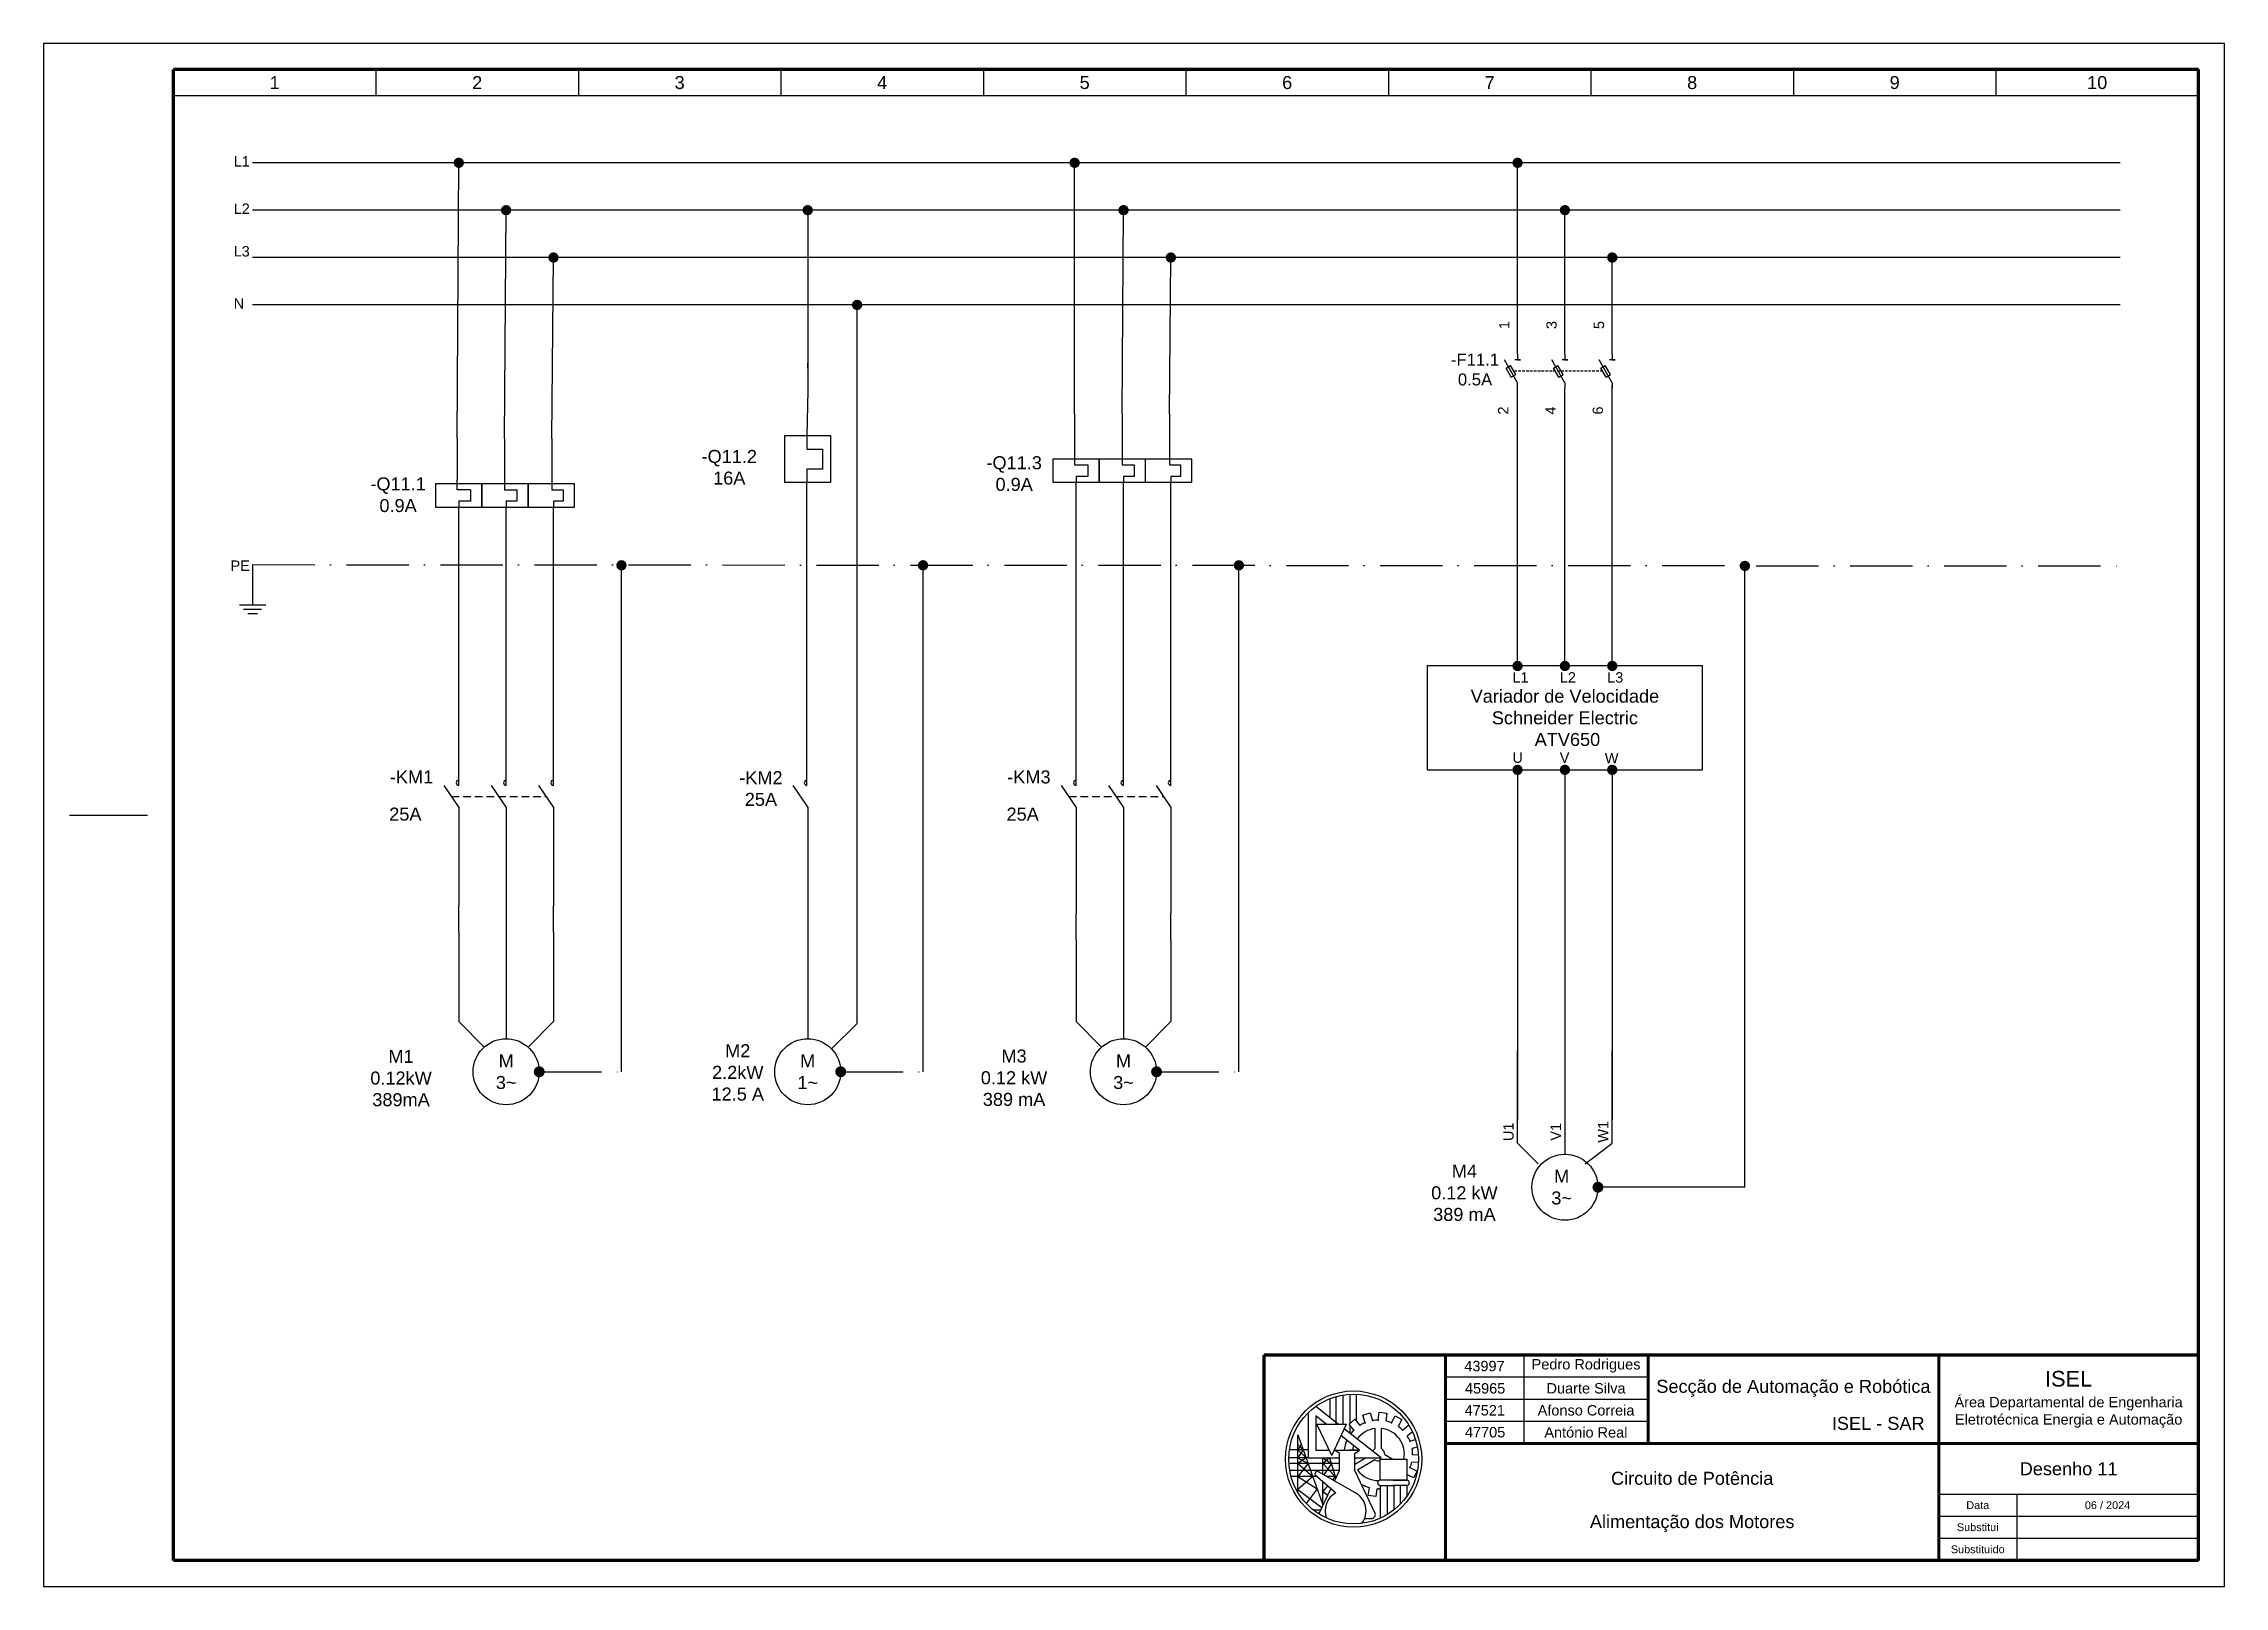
# Model space of a CAD drawing. Header units: millimetres. Extents: x 0 to 5575, y 0 to 297.
# Drawn here: x 4685 to 5105, y 0 to 297 of the extents above; entities that cross this region are included whole.
import ezdxf

# ---------------------------------------------------------------- set-up
doc = ezdxf.new("R2010")
doc.units = ezdxf.units.MM
for name, pattern in [('ACAD_ISO10W100', [18, 12, -3, 0, -3]), ('DASHED', [0.75, 0.5, -0.25]), ('JIS_02_2.0', [3, 2, -1])]:
    doc.linetypes.add(name, pattern=pattern)
for name, color, linetype in [('Bornes', 7, 'DASHED'), ('Equipamento', 7, 'Continuous'), ('LEGENDA', 7, 'Continuous'), ('PE', 7, 'ACAD_ISO10W100')]:
    doc.layers.add(name, color=color, linetype=linetype)
doc.styles.get("Standard").update_dxf_attribs({"font": 'arial.ttf'})
doc.styles.add('WD_IEC', font='ISOCP2.shx', dxfattribs={"width": 0.9, "height": 4})

msp = doc.modelspace()

# ---------------------------------------------------------------- texts
at = {"transparency": 33554687}
for s, width, heights, insert, char_height, attachment_point in [('1', 39, [3.74], (4729.5, 289.49), 2.5, 5), ('2', 39, [3.74], (4768.5, 289.49), 2.5, 5), ('3', 39, [3.74], (4807.5, 289.49), 2.5, 5), ('4', 39, [3.74], (4846.5, 289.49), 2.5, 5), ('5', 39, [3.74], (4885.5, 289.49), 2.5, 5), ('6', 39, [3.74], (4924.5, 289.49), 2.5, 5), ('7', 39, [3.74], (4963.5, 289.49), 2.5, 5), ('8', 39, [3.74], (5002.5, 289.49), 2.5, 5), ('9', 39, [3.74], (5041.5, 289.49), 2.5, 5), ('10', 39, [3.74], (5080.5, 289.49), 2.5, 5), ('\\pxi-3,l3,qc,t3;-F11.1\\P0.5A', 17, [0], (4960.68, 234.25), 2.3, 5), ('-Q11.2\\P16A', 11.8388, [0], (4817.05, 215.43), 2.5, 5), ('-Q11.3\\P0.9A', 11.8388, [0], (4871.92, 214.22), 2.5, 5), ('-Q11.1\\P0.9A', 11.8388, [0], (4753.27, 210.14), 2.5, 5), ('-KM1', 11.8388, [0], (4751.69, 157.07), 2.5, 1), ('-KM2\\P25A', 11.8388, [0], (4823.15, 153.58), 2.5, 5), ('-KM3', 11.8388, [2.55], (4870.59, 157.07), 2.5, 1), ('25A', 17.2763, [0], (4751.56, 149.92), 2.5, 1), ('25A', 17.2763, [0], (4870.45, 149.92), 2.5, 1), ('43997', 15, [0], (4962.5, 42.4), 2, 5), ('Pedro Rodrigues', 24, [0], (4982.06, 42.46), 2, 5), ('45965', 15, [0], (4962.62, 38.11), 2, 5), ('Duarte Silva', 24, [0], (4982.06, 38.12), 2, 5), ('47521', 15, [0], (4962.56, 33.88), 2, 5), ('Afonso Correia', 24, [0], (4982.06, 33.88), 2, 5), ('47705', 15, [0], (4962.62, 29.66), 2, 5), ('António Real', 24, [0], (4982.03, 29.63), 2, 5), ('\\pxqc;Data', 15, [0], (5057.5, 15.62), 1.5, 5), ('\\pxqc;06 / 2024', 35, [0], (5082.5, 15.62), 1.5, 5), ('\\pxqc;Substitui', 15, [0], (5057.5, 11.38), 1.5, 5), ('\\pxqc;Substituido', 15, [0], (5057.5, 7.12), 1.5, 5)]:
    msp.add_mtext_dynamic_manual_height_columns(s, width=width, gutter_width=12.5, heights=heights, dxfattribs=dict(at, insert=insert, char_height=char_height, attachment_point=attachment_point))
at = {"linetype": 'JIS_02_2.0', "transparency": 33554687}
for s, width, heights, insert, char_height, attachment_point in [('L1', 1.8376, [0], (4721.6, 275.34), 2, 1), ('L2', 1.8376, [0], (4721.6, 266.22), 2, 1), ('L3', 1.8376, [0], (4721.6, 258.02), 2, 1), ('N', 1.8376, [1.29], (4721.6, 247.98), 2, 1), ('PE', 1.8376, [0], (4720.99, 197.5), 2, 1), ('L1', 2, [0], (4967.88, 175.99), 2, 1), ('L2', 2, [0], (4977, 175.99), 2, 1), ('L3', 1.8376, [0], (4986.12, 175.99), 2, 1), ('U', 2, [0], (4967.88, 160.54), 2, 1), ('V', 1.8376, [0], (4977, 160.54), 2, 1), ('W', 1.8376, [0], (4985.68, 160.45), 2, 1), ('\\pxqc;M1\\P0.12kW\\P389mA', 34.3964, [0], (4736.64, 103.28), 2.5, 1), ('\\pxqc;M\\P3~', 9.0005, [0], (4774.08, 99.07), 2.5, 5), ('\\pxqc;M2\\P2.2kW\\P12.5 A', 34.3964, [0], (4801.49, 104.37), 2.5, 1), ('\\pxqc;M\\P1~', 9.0005, [0], (4832.16, 99.07), 2.5, 5), ('\\pxqc;M3\\P0.12 kW\\P389 mA', 34.3964, [0], (4854.7, 103.34), 2.5, 1), ('\\pxqc;M\\P3~', 9.0005, [0], (4892.98, 99.07), 2.5, 5), ('\\pxqc;M4\\P0.12 kW\\P389 mA', 34.3964, [0], (4941.44, 81.19), 2.5, 1), ('\\pxqc;M\\P3~', 9.0005, [0], (4977.36, 76.84), 2.5, 5)]:
    msp.add_mtext_dynamic_manual_height_columns(s, width=width, gutter_width=12.5, heights=heights, dxfattribs=dict(at, insert=insert, char_height=char_height, attachment_point=attachment_point))
at = {"transparency": 33554687, "char_height": 2, "attachment_point": 5, "rotation": 90}
for s, insert in [('\\pxqc;1', (4966.31, 242.82)), ('\\pxqc;3', (4975.43, 242.82)), ('\\pxqc;5', (4984.55, 242.82)), ('\\pxqc;2', (4966.1, 226.37)), ('\\pxqc;4', (4975.22, 226.37)), ('\\pxqc;6', (4984.34, 226.37)), ('\\pxqc;U1', (4967.12, 87.51)), ('\\pxqc;V1', (4976.24, 87.51)), ('\\pxqc;W1', (4985.36, 87.51))]:
    msp.add_mtext_dynamic_manual_height_columns(s, width=17, gutter_width=12.5, heights=[0], dxfattribs=dict(at, insert=insert))
at = {"lineweight": -3, "transparency": 33554687, "char_height": 2.5, "attachment_point": 5}
for s, width, insert in [('\\pxi-3,l3,qc,t3;Variador de Velocidade^JSchneider Electric\\P ATV650', 53, (4977.99, 167.19)), ('Circuito de Potência\\P\\PAlimentação dos Motores', 95, (5002.5, 16.25)), ('Desenho 11', 50, (5075, 22.62))]:
    msp.add_mtext_dynamic_manual_height_columns(s, width=width, gutter_width=12.5, heights=[0], dxfattribs=dict(at, insert=insert))
at = {"color": 7, "transparency": 33554687, "style": 'WD_IEC', "flags": 1}
msp.add_attdef('X1LINK', (4983.72, 76.84), '', height=0.272, dxfattribs=at)
at = {"layer": 'Bornes', "transparency": 33554687, "char_height": 2.5}
for s, width, insert, attachment_point in [('\\pxqc;Secção de Automação e Robótica', 56, (5022, 38.12), 5), ('\\pxqc;{\\H1.2x;ISEL\\P\\H0.66667x;Área Departamental de Engenharia Eletrotécnica Energia e Automação}', 50, (5075, 36), 5), ('\\pxqr;ISEL - SAR', 56, (5047.26, 30.09), 9)]:
    msp.add_mtext_dynamic_manual_height_columns(s, width=width, gutter_width=12.5, heights=[0], dxfattribs=dict(at, insert=insert, attachment_point=attachment_point))

# ---------------------------------------------------------------- hatches: boundary and pattern name
at = {"transparency": 33554687}
h = msp.add_hatch(color=256, dxfattribs=at)
edge = h.paths.add_edge_path()
edge.add_arc((4764.96, 274.06), 1, 0, 360)
h = msp.add_hatch(color=256, dxfattribs=at)
edge = h.paths.add_edge_path()
edge.add_arc((4883.57, 274.06), 1, 0, 360)
h = msp.add_hatch(color=256, dxfattribs=at)
edge = h.paths.add_edge_path()
edge.add_arc((4968.87, 274.06), 1, 0, 360)
h = msp.add_hatch(color=256, dxfattribs=at)
edge = h.paths.add_edge_path()
edge.add_arc((4774.08, 264.94), 1, 0, 360)
h = msp.add_hatch(color=256, dxfattribs=at)
edge = h.paths.add_edge_path()
edge.add_arc((4832.16, 264.94), 1, 0, 360)
h = msp.add_hatch(color=256, dxfattribs=at)
edge = h.paths.add_edge_path()
edge.add_arc((4892.98, 264.94), 1, 0, 360)
h = msp.add_hatch(color=256, dxfattribs=at)
edge = h.paths.add_edge_path()
edge.add_arc((4977.99, 264.94), 1, 0, 360)
h = msp.add_hatch(color=256, dxfattribs=at)
edge = h.paths.add_edge_path()
edge.add_arc((4783.2, 255.82), 1, 0, 360)
h = msp.add_hatch(color=256, dxfattribs=at)
edge = h.paths.add_edge_path()
edge.add_arc((4902.1, 255.82), 1, 0, 360)
h = msp.add_hatch(color=256, dxfattribs=at)
edge = h.paths.add_edge_path()
edge.add_arc((4987.11, 255.82), 1, 0, 360)
h = msp.add_hatch(color=256, dxfattribs=at)
edge = h.paths.add_edge_path()
edge.add_arc((4841.67, 246.7), 1, 0, 360)
h = msp.add_hatch(color=256, dxfattribs=at)
edge = h.paths.add_edge_path()
edge.add_arc((4796.29, 196.57), 1, 0, 360)
h = msp.add_hatch(color=256, dxfattribs=at)
edge = h.paths.add_edge_path()
edge.add_arc((4854.37, 196.57), 1, 0, 360)
h = msp.add_hatch(color=256, dxfattribs=at)
edge = h.paths.add_edge_path()
edge.add_arc((4915.2, 196.57), 1, 0, 360)
h = msp.add_hatch(color=256, dxfattribs=at)
edge = h.paths.add_edge_path()
edge.add_arc((5012.66, 196.45), 1, 0, 360)
h = msp.add_hatch(color=256, dxfattribs=at)
edge = h.paths.add_edge_path()
edge.add_arc((4968.87, 177.19), 1, 0, 360)
h = msp.add_hatch(color=256, dxfattribs=at)
edge = h.paths.add_edge_path()
edge.add_arc((4977.99, 177.19), 1, 0, 360)
h = msp.add_hatch(color=256, dxfattribs=at)
edge = h.paths.add_edge_path()
edge.add_arc((4987.11, 177.19), 1, 0, 360)
h = msp.add_hatch(color=256, dxfattribs=at)
edge = h.paths.add_edge_path()
edge.add_arc((4968.87, 157.19), 1, 0, 360)
h = msp.add_hatch(color=256, dxfattribs=at)
edge = h.paths.add_edge_path()
edge.add_arc((4977.99, 157.19), 1, 0, 360)
h = msp.add_hatch(color=256, dxfattribs=at)
edge = h.paths.add_edge_path()
edge.add_arc((4987.11, 157.19), 1, 0, 360)
for points in [[(4779.39, 99.07, 1), (4781.51, 99.07, 1)], [(4837.46, 99.07, 1), (4839.58, 99.07, 1)], [(4898.29, 99.07, 1), (4900.41, 99.07, 1)], [(4983.3, 76.84, 1), (4985.42, 76.84, 1)]]:
    msp.add_hatch(color=256, dxfattribs=at).paths.add_polyline_path(points)

# ---------------------------------------------------------------- linework, layer by layer
for p, q in [((4710, 292), (4710, 287)), ((4710, 292), (4710, 287)), ((4749, 292), (4749, 287)), ((4788, 292), (4788, 287)), ((4827, 292), (4827, 287)), ((4866, 292), (4866, 287)), ((4905, 292), (4905, 287)), ((4944, 292), (4944, 287)), ((4983, 292), (4983, 287)), ((5022, 292), (5022, 287)), ((5061, 292), (5061, 287)), ((4710, 287), (5100, 287)), ((5084.94, 274.06), (4725.24, 274.06)), ((5084.94, 264.94), (4725.24, 264.94)), ((4832.16, 264.94), (4832.16, 230.21)), ((5084.94, 255.82), (4725.24, 255.82)), ((5084.94, 246.7), (4725.24, 246.7)), ((4968.87, 231.72), (4966.33, 236.14)), ((4968.87, 236.14), (4968.33, 236.14)), ((4968.87, 236.13), (4968.33, 236.13)), ((4969.42, 236.14), (4968.87, 236.14)), ((4968.87, 236.14), (4969.42, 236.14)), ((4977.99, 231.72), (4975.45, 236.14)), ((4977.99, 236.13), (4977.45, 236.13)), ((4977.99, 236.13), (4978.54, 236.13)), ((4978.54, 236.13), (4977.99, 236.13)), ((4987.11, 231.72), (4984.57, 236.14)), ((4987.11, 236.14), (4986.57, 236.14)), ((4987.11, 236.14), (4987.66, 236.14)), ((4987.66, 236.14), (4987.11, 236.14)), ((4967.67, 232.81), (4966.67, 234.54)), ((4968.53, 233.31), (4967.53, 235.04)), ((4976.79, 232.81), (4975.79, 234.54)), ((4977.65, 233.31), (4976.65, 235.04)), ((4977.99, 231.73), (4977.99, 230.64)), ((4985.91, 232.81), (4984.91, 234.54)), ((4986.77, 233.31), (4985.77, 235.04)), ((4987.11, 231.72), (4987.11, 230.64)), ((4987.11, 231.72), (4987.11, 230.64)), ((4832.16, 230.21), (4832, 221.49)), ((4883.57, 225.75), (4883.57, 217.03)), ((4892.69, 225.75), (4892.69, 217.03)), ((4901.81, 225.75), (4901.81, 217.03)), ((4764.67, 220.96), (4764.67, 212.96)), ((4773.79, 220.96), (4773.79, 212.96)), ((4782.91, 220.96), (4782.91, 212.96)), ((4879.4, 217.03), (4879.4, 212.57)), ((4888.32, 217.03), (4879.4, 217.03)), ((4888.32, 212.57), (4888.32, 217.03)), ((4888.32, 217.03), (4888.32, 212.57)), ((4897.24, 217.03), (4888.32, 217.03)), ((4897.24, 212.57), (4897.24, 217.03)), ((4906.16, 217.03), (4897.24, 217.03)), ((4906.16, 212.57), (4906.16, 217.03)), ((4760.5, 212.24), (4760.5, 207.78)), ((4769.42, 212.24), (4760.5, 212.24)), ((4767.19, 211.12), (4767.19, 208.89)), ((4769.42, 207.78), (4769.42, 212.24)), ((4769.42, 212.24), (4769.42, 207.78)), ((4778.35, 212.24), (4769.42, 212.24)), ((4778.35, 207.78), (4778.35, 212.24)), ((4778.35, 212.24), (4778.35, 207.78)), ((4787.27, 212.24), (4778.35, 212.24)), ((4787.27, 207.78), (4787.27, 212.24)), ((4832, 210.99), (4832, 212.57)), ((4879.4, 212.57), (4888.32, 212.57)), ((4883.86, 210.99), (4883.86, 212.57)), ((4888.32, 212.57), (4897.24, 212.57)), ((4892.98, 210.99), (4892.98, 212.57)), ((4897.24, 212.57), (4906.16, 212.57)), ((4902.1, 210.99), (4902.1, 212.57)), ((4760.5, 207.78), (4769.42, 207.78)), ((4769.42, 207.78), (4778.35, 207.78)), ((4778.35, 207.78), (4787.27, 207.78)), ((4725.24, 196.7), (4725.24, 190.7)), ((4725.24, 190.7), (4725.24, 188.96)), ((4722.7, 188.96), (4727.77, 188.96)), ((4723.5, 188.13), (4726.97, 188.13)), ((4724.3, 187.29), (4726.17, 187.29)), ((5004.49, 177.19), (4951.49, 177.19)), ((4951.49, 177.19), (4951.49, 157.19)), ((5004.49, 157.19), (5004.49, 177.19)), ((4951.49, 157.19), (5004.49, 157.19)), ((4968.87, 157.19), (4968.87, 103.15)), ((4977.99, 157.19), (4977.99, 103.15)), ((4987.11, 157.19), (4987.11, 103.15)), ((4762.1, 154.2), (4764.96, 149.96)), ((4771.22, 154.2), (4774.08, 149.96)), ((4780.34, 154.2), (4783.2, 149.96)), ((4829.3, 154.2), (4832.16, 149.96)), ((4881, 154.2), (4883.86, 149.96)), ((4890.12, 154.2), (4892.98, 149.96)), ((4899.24, 154.2), (4902.1, 149.96)), ((4690, 148.5), (4705, 148.5)), ((4764.96, 149.96), (4764.96, 131.02)), ((4774.08, 149.96), (4774.08, 131.02)), ((4783.2, 149.96), (4783.2, 131.02)), ((4832.16, 149.96), (4832.16, 131.02)), ((4883.86, 149.96), (4883.86, 129.52)), ((4892.98, 149.96), (4892.98, 129.52)), ((4902.1, 149.96), (4902.1, 129.52)), ((4764.96, 125.97), (4764.96, 131.02)), ((4774.08, 131.02), (4774.08, 125.97)), ((4783.2, 125.97), (4783.2, 131.02)), ((4832.16, 131.02), (4832.16, 125.97)), ((4883.86, 124.47), (4883.86, 129.52)), ((4892.98, 129.52), (4892.98, 124.47)), ((4902.1, 124.47), (4902.1, 129.52)), ((4764.96, 125.97), (4764.96, 108.73)), ((4774.08, 125.97), (4774.08, 105.44)), ((4783.2, 125.97), (4783.2, 108.73)), ((4832.16, 125.97), (4832.16, 105.44)), ((4883.86, 124.47), (4883.86, 108.73)), ((4892.98, 124.47), (4892.98, 105.44)), ((4902.1, 124.47), (4902.1, 108.73)), ((4764.96, 108.73), (4769.86, 103.83)), ((4778.31, 103.83), (4783.2, 108.73)), ((4836.77, 103.46), (4841.67, 108.35)), ((4883.86, 108.73), (4888.76, 103.83)), ((4897.21, 103.83), (4902.1, 108.73)), ((4968.87, 85.33), (4968.87, 103.15)), ((4977.99, 103.15), (4977.99, 83.21)), ((4987.11, 85.33), (4987.11, 103.15)), ((4972.86, 81.35), (4968.87, 85.33)), ((4981.86, 81.35), (4987.11, 85.33))]:
    msp.add_line(p, q, dxfattribs=at)
at = {"lineweight": -3, "transparency": 33554687}
for p, q in [((4764.67, 220.96), (4764.96, 274.06)), ((4883.57, 225.75), (4883.57, 274.06)), ((4968.87, 237.22), (4968.87, 274.06)), ((4773.79, 220.96), (4774.08, 264.94)), ((4892.69, 225.75), (4892.98, 264.94)), ((4977.99, 237.23), (4977.99, 264.94)), ((4782.91, 220.96), (4783.2, 255.82)), ((4901.81, 225.75), (4902.1, 255.82)), ((4987.11, 237.22), (4987.11, 255.82)), ((4841.67, 108.35), (4841.67, 246.7)), ((4968.87, 177.19), (4968.87, 231.72)), ((4977.99, 177.19), (4977.99, 230.11)), ((4987.11, 177.19), (4987.11, 230.11)), ((4796.29, 99.07), (4796.29, 196.57)), ((4854.37, 99.07), (4854.37, 196.57)), ((4915.19, 99.07), (4915.2, 196.67)), ((5012.66, 76.84), (5012.66, 196.45)), ((5012.66, 76.84), (4984.36, 76.84))]:
    msp.add_line(p, q, dxfattribs=at)
at = {"linetype": 'Continuous', "ltscale": 10, "transparency": 33554687}
for p, q in [((4832.16, 234.54), (4832.16, 235.48)), ((4832, 207.78), (4832, 210.99)), ((4883.86, 207.78), (4883.86, 210.99)), ((4892.98, 207.78), (4892.98, 210.99)), ((4902.1, 207.78), (4902.1, 210.99)), ((4764.96, 154.2), (4764.96, 207.78)), ((4774.08, 154.2), (4774.08, 207.78)), ((4783.2, 154.2), (4783.2, 207.78)), ((4832, 154.2), (4832, 207.78)), ((4883.86, 154.2), (4883.86, 207.78)), ((4892.98, 154.2), (4892.98, 207.78)), ((4902.1, 154.2), (4902.1, 207.78))]:
    msp.add_line(p, q, dxfattribs=at)
at = {"linetype": 'Continuous', "transparency": 33554687}
for p, q in [((4968.87, 237.22), (4968.87, 236.14)), ((4977.99, 237.23), (4977.99, 236.13)), ((4987.11, 237.22), (4987.11, 236.13)), ((4966.67, 234.54), (4967.53, 235.04)), ((4967.67, 232.81), (4968.53, 233.31)), ((4975.79, 234.54), (4976.65, 235.04)), ((4976.79, 232.81), (4977.65, 233.31)), ((4977.99, 231.73), (4977.99, 231.72)), ((4977.99, 231.73), (4977.99, 231.72)), ((4977.99, 231.72), (4977.99, 231.72)), ((4977.99, 231.72), (4977.99, 231.72)), ((4984.91, 234.54), (4985.77, 235.04)), ((4985.91, 232.81), (4986.77, 233.31)), ((4987.11, 231.72), (4987.11, 231.72)), ((4987.11, 231.72), (4987.11, 231.72)), ((4987.11, 231.72), (4987.11, 231.72)), ((4987.11, 231.72), (4987.11, 231.72)), ((4987.11, 230.11), (4987.11, 231.18)), ((4977.99, 230.11), (4977.99, 230.64)), ((4987.11, 230.64), (4987.11, 230.64)), ((4987.11, 230.64), (4987.11, 230.64)), ((4987.11, 230.11), (4987.11, 230.64)), ((4987.11, 230.64), (4987.11, 230.64)), ((4987.11, 230.64), (4987.11, 230.64))]:
    msp.add_line(p, q, dxfattribs=at)
at = {"linetype": 'DASHED', "transparency": 33554687}
msp.add_line((4985.26, 233.93), (4968.18, 233.93), dxfattribs=at)
at = {"linetype": 'DASHED', "ltscale": 3, "transparency": 33554687}
for p, q in [((4763.53, 152.08), (4781.77, 152.08)), ((4882.43, 152.08), (4900.67, 152.08))]:
    msp.add_line(p, q, dxfattribs=at)
at = {"lineweight": 120, "transparency": 33554687}
msp.add_line((4920, 44.5), (4920, 5), dxfattribs=at)
at = {"lineweight": 25, "transparency": 33554687}
for p, q in [((4934.32, 31.25), (4930, 34.64)), ((4932.78, 32.46), (4932.78, 36.14)), ((4933.95, 31.25), (4933.95, 36.53)), ((4935.3, 31.25), (4935.3, 36.82)), ((4936.64, 31.44), (4936.64, 36.97)), ((4937.86, 31.8), (4937.86, 36.97)), ((4928.57, 33.44), (4928.57, 24.75)), ((4931.99, 31.25), (4930.01, 32.8)), ((4930.01, 32.8), (4930.01, 26.19)), ((4930.2, 31.25), (4935.95, 31.25)), ((4933.07, 25.2), (4930.2, 31.25)), ((4933.07, 25.2), (4935.95, 31.25)), ((4942.59, 24.75), (4935.5, 30.32)), ((4936.41, 31.25), (4937.55, 32.18)), ((4937.37, 30.07), (4936.41, 31.25)), ((4936.64, 29.42), (4936.64, 30.96)), ((4937.55, 32.18), (4938.51, 31)), ((4939.08, 32.96), (4940.49, 33.38)), ((4939.52, 31.51), (4939.08, 32.96)), ((4940.49, 33.38), (4940.93, 31.93)), ((4941.45, 26.51), (4941.45, 30.39)), ((4942.05, 32.01), (4942.21, 33.52)), ((4942.21, 33.52), (4943.67, 33.36)), ((4942.65, 26.51), (4942.65, 30.39)), ((4943.67, 33.36), (4943.51, 31.85)), ((4944.58, 31.51), (4945.3, 32.84)), ((4945.3, 32.84), (4946.59, 32.14)), ((4946.59, 32.14), (4945.87, 30.8)), ((4946.72, 30.07), (4947.88, 31.05)), ((4948.62, 29.75), (4947.64, 28.93)), ((4947.88, 31.05), (4948.01, 30.9)), ((4928.57, 26.26), (4924.93, 26.26)), ((4926.57, 29.15), (4931.36, 15.7)), ((4926.57, 18.1), (4926.57, 29.15)), ((4927.21, 27.34), (4926.57, 26.26)), ((4926.57, 27.31), (4927.6, 26.26)), ((4927.6, 26.26), (4926.57, 24.75)), ((4926.57, 26.26), (4928.14, 24.75)), ((4930.01, 26.19), (4932.6, 26.19)), ((4933.54, 26.19), (4933.95, 26.19)), ((4934.6, 25.59), (4933.68, 26.19)), ((4933.95, 26.19), (4938.43, 26.19)), ((4933.95, 26.19), (4936.03, 26.19)), ((4934.6, 22.28), (4934.6, 25.59)), ((4938.43, 26.19), (4934.87, 28.98)), ((4938.43, 26.19), (4936.43, 26.19)), ((4937.5, 25.59), (4938.43, 26.19)), ((4937.5, 22.28), (4937.5, 25.59)), ((4943.31, 25.36), (4944.84, 24.48)), ((4948.15, 27.93), (4949.2, 28.25)), ((4949.56, 26.82), (4948.56, 26.52)), ((4948.66, 25.4), (4949.75, 25.3)), ((4928.57, 24.75), (4924.81, 24.75)), ((4934.6, 23.63), (4924.83, 23.63)), ((4934.6, 22.31), (4925, 22.31)), ((4930.25, 21.15), (4925.26, 21.15)), ((4926.57, 24.75), (4928.53, 23.63)), ((4928.14, 24.75), (4926.57, 23.63)), ((4928.53, 23.63), (4926.57, 21.15)), ((4926.57, 23.63), (4929.42, 21.15)), ((4926.57, 21.15), (4930.25, 18.8)), ((4929.42, 21.15), (4926.57, 18.62)), ((4928.57, 24.75), (4934.6, 24.75)), ((4930.11, 22.31), (4929.8, 21.54)), ((4929.8, 21.54), (4933.85, 17.99)), ((4937.95, 17.81), (4930.11, 22.31)), ((4931.36, 21.59), (4931.36, 24.75)), ((4931.36, 24.75), (4933.01, 23.63)), ((4932.67, 24.75), (4931.36, 23.63)), ((4931.36, 23.63), (4933.75, 21.15)), ((4933.01, 23.63), (4931.57, 21.47)), ((4933.75, 21.15), (4932.13, 21.15)), ((4932.67, 24.75), (4933.87, 20.75)), ((4933.75, 21.15), (4933.22, 20.52)), ((4933.64, 20.28), (4934.6, 22.28)), ((4937.5, 24.75), (4942.59, 24.75)), ((4939.73, 24.75), (4937.5, 23.46)), ((4941.45, 14.04), (4937.5, 22.28)), ((4941.38, 24.33), (4938.02, 22.39)), ((4942.44, 20.44), (4942.44, 24.48)), ((4942.44, 24.48), (4947.52, 24.48)), ((4947.52, 24.48), (4947.52, 20.44)), ((4948.85, 20.88), (4947.52, 21.55)), ((4948.15, 22.87), (4949.51, 22.19)), ((4949.76, 23.82), (4948.49, 23.94)), ((4949.51, 22.19), (4948.85, 20.88)), ((4926.57, 18.62), (4931.19, 15.16)), ((4930.25, 18.8), (4928.16, 15.98)), ((4930.65, 14.04), (4932.93, 18.79)), ((4931.36, 15.51), (4931.36, 20.18)), ((4932.27, 19.38), (4931.36, 18.29)), ((4931.36, 18.29), (4932.34, 17.56)), ((4940.1, 17.51), (4940.33, 19.01)), ((4941.55, 17.29), (4940.1, 17.51)), ((4941.78, 18.8), (4941.55, 17.29)), ((4947.52, 20.44), (4942.44, 20.44)), ((4945.3, 20.44), (4942.44, 20.44)), ((4942.44, 19.41), (4942.44, 13.12)), ((4942.44, 19.41), (4945.3, 19.41)), ((4943.74, 19.41), (4943.74, 13.81)), ((4944.91, 20.44), (4947.52, 20.44)), ((4947.52, 19.41), (4944.91, 19.41)), ((4945.07, 19.41), (4945.07, 14.73)), ((4946.26, 19.41), (4946.26, 15.81)), ((4947.52, 19.41), (4947.52, 17.33)), ((4930.96, 14.67), (4929.59, 14.67)), ((4939.42, 13.05), (4940.72, 13.05))]:
    msp.add_line(p, q, dxfattribs=at)
at = {"lineweight": 30, "transparency": 33554687}
msp.add_line((5065, 17.75), (5065, 5), dxfattribs=at)
at = {"transparency": 33554687}
for points in [[(4685, 0), (5105, 0), (5105, 297), (4685, 297)], [(4827.7, 221.49), (4827.7, 212.57), (4836.62, 212.57), (4836.62, 221.49)]]:
    msp.add_lwpolyline(points, close=True, dxfattribs=at)
for points in [[(4832, 221.49), (4832, 218.95), (4835, 218.95), (4835, 215.11), (4832, 215.11), (4832, 212.57)], [(4883.57, 217.03), (4883.57, 215.91), (4883.86, 215.91), (4886.09, 215.91), (4886.09, 213.68), (4883.86, 213.68), (4883.86, 212.57)], [(4892.69, 217.03), (4892.69, 215.91), (4892.78, 215.91), (4895.01, 215.91), (4895.01, 213.68), (4892.98, 213.68), (4892.98, 212.57)], [(4901.81, 217.03), (4901.81, 215.91), (4903.93, 215.91), (4903.93, 213.68), (4902.1, 213.68), (4902.1, 212.57)], [(4767.19, 211.12), (4764.96, 211.12), (4764.67, 211.12), (4764.67, 212.96)], [(4773.79, 212.96), (4773.79, 211.12), (4773.88, 211.12), (4776.12, 211.12), (4776.12, 208.89), (4774.08, 208.89), (4774.08, 207.78)], [(4782.91, 212.96), (4782.91, 211.12), (4785.04, 211.12), (4785.04, 208.89), (4783.2, 208.89), (4783.2, 207.78)], [(4767.19, 208.89), (4764.96, 208.89), (4764.96, 207.78)]]:
    msp.add_lwpolyline(points, dxfattribs=at)
at = {"color": 7, "transparency": 33554687}
for centre in [(4774.08, 99.07), (4832.16, 99.07), (4892.98, 99.07), (4977.99, 76.84)]:
    msp.add_circle(centre, 6.36, dxfattribs=at)
at = {"lineweight": 25, "transparency": 33554687}
for radius in [13.12, 12.49]:
    msp.add_circle((4937.29, 24.5), radius, dxfattribs=at)
at = {"transparency": 33554687}
for centre in [(4764.96, 154.7), (4774.08, 154.7), (4783.2, 154.7), (4832, 154.7), (4883.86, 154.7), (4892.98, 154.7), (4902.1, 154.7)]:
    msp.add_arc(centre, 0.5, 90, 270, dxfattribs=at)
at = {"lineweight": 25, "transparency": 33554687}
for centre, radius, start, end in [((4942.05, 25.4), 6.61, 135, 143.3785), ((4942.05, 25.4), 5.03, 96.8237, 143.858), ((4942.05, 25.4), 6.61, 112.5, 122.2448), ((4942.05, 25.4), 6.61, 90, 99.7454), ((4942.05, 25.4), 5.03, 349.4456, 83.1763), ((4942.05, 25.4), 6.61, 67.5, 77.2458), ((4942.05, 25.4), 6.61, 45, 54.7457), ((4942.05, 25.4), 6.61, 155.9991, 173.1361), ((4942.05, 25.4), 5.03, 160.5913, 170.9616), ((4942.05, 25.4), 1.26, 118.2526, 149.8624), ((4942.05, 25.4), 1.26, 358.2526, 61.7474), ((4942.05, 25.4), 6.61, 22.5, 32.2416), ((4942.05, 25.4), 6.61, 0, 9.7446), ((4942.05, 25.4), 5.03, 216.8237, 271.5984), ((4942.05, 25.4), 1.26, 238.2526, 288.2165), ((4942.05, 25.4), 6.61, 337.5, 347.2434), ((4935.75, 14.53), 3.95, 118.829, 200.1376), ((4935.75, 14.53), 3.95, 322.3555, 64.0548), ((4942.05, 25.4), 6.61, 240.0878, 254.9243), ((4942.05, 25.4), 6.61, 267.6784, 273.4222), ((4942.44, 19.93), 0.515, 90, 270), ((4947.52, 19.93), 0.515, 270, 90), ((4931.38, 13.82), 0.765, 163.3429, 170.9608), ((4940.72, 13.82), 0.765, 270, 16.6571)]:
    msp.add_arc(centre, radius, start, end, dxfattribs=at)
for p in [(4937.37, 30.07), (4939.52, 31.51), (4942.05, 32.01), (4944.58, 31.51), (4946.72, 30.07), (4935.94, 27.93), (4948.15, 27.93), (4948.66, 25.4), (4948.15, 22.87), (4939.52, 19.29), (4942.05, 18.79)]:
    msp.add_point(p, dxfattribs=at)
at = {"layer": 'Equipamento', "linetype": 'Continuous', "transparency": 33554687}
for p, q in [((4968.87, 103.15), (4968.87, 89.82)), ((4977.99, 103.15), (4977.99, 89.82)), ((4987.11, 103.15), (4987.11, 89.82))]:
    msp.add_line(p, q, dxfattribs=at)
at = {"layer": 'LEGENDA', "lineweight": 120, "transparency": 33554687}
for p, q in [((5100, 292), (4710, 292)), ((4710, 5), (4710, 292)), ((5100, 5), (5100, 292)), ((5100, 44.5), (4920, 44.5)), ((5100, 5), (4710, 5))]:
    msp.add_line(p, q, dxfattribs=at)
at = {"layer": 'LEGENDA', "lineweight": 60, "transparency": 33554687}
for p, q in [((4955, 44.5), (4955, 5)), ((4994, 44.5), (4994, 27.5)), ((5050, 44.5), (5050, 27.5)), ((4955, 27.5), (5100, 27.5)), ((5050, 27.5), (5050, 5))]:
    msp.add_line(p, q, dxfattribs=at)
at = {"layer": 'LEGENDA', "lineweight": 30, "transparency": 33554687}
for p, q in [((4970.06, 44.5), (4970.06, 27.5)), ((4994.06, 40.25), (4955.06, 40.25)), ((4994.06, 36), (4955.06, 36)), ((4994.06, 31.75), (4955.06, 31.75)), ((5050, 17.75), (5100, 17.75)), ((5050, 13.5), (5100, 13.5)), ((5050, 9.25), (5100, 9.25))]:
    msp.add_line(p, q, dxfattribs=at)
at = {"layer": 'PE', "linetype": 'ACAD_ISO10W100', "transparency": 33554687}
msp.add_line((4725.24, 196.7), (5084.94, 196.45), dxfattribs=at)
at = {"layer": 'PE', "transparency": 33554687}
for p, q in [((4780.45, 99.07), (4796.29, 99.07)), ((4838.52, 99.07), (4854.37, 99.07)), ((4899.35, 99.07), (4915.19, 99.07))]:
    msp.add_line(p, q, dxfattribs=at)

msp.set_redraw_order([(e.dxf.handle, doc.entitydb.next_handle()) for e in msp.query("TEXT MTEXT ATTDEF DIMENSION ARC_DIMENSION")])  # texts and dimensions are drawn at this point

doc.saveas('drawing.dxf')
